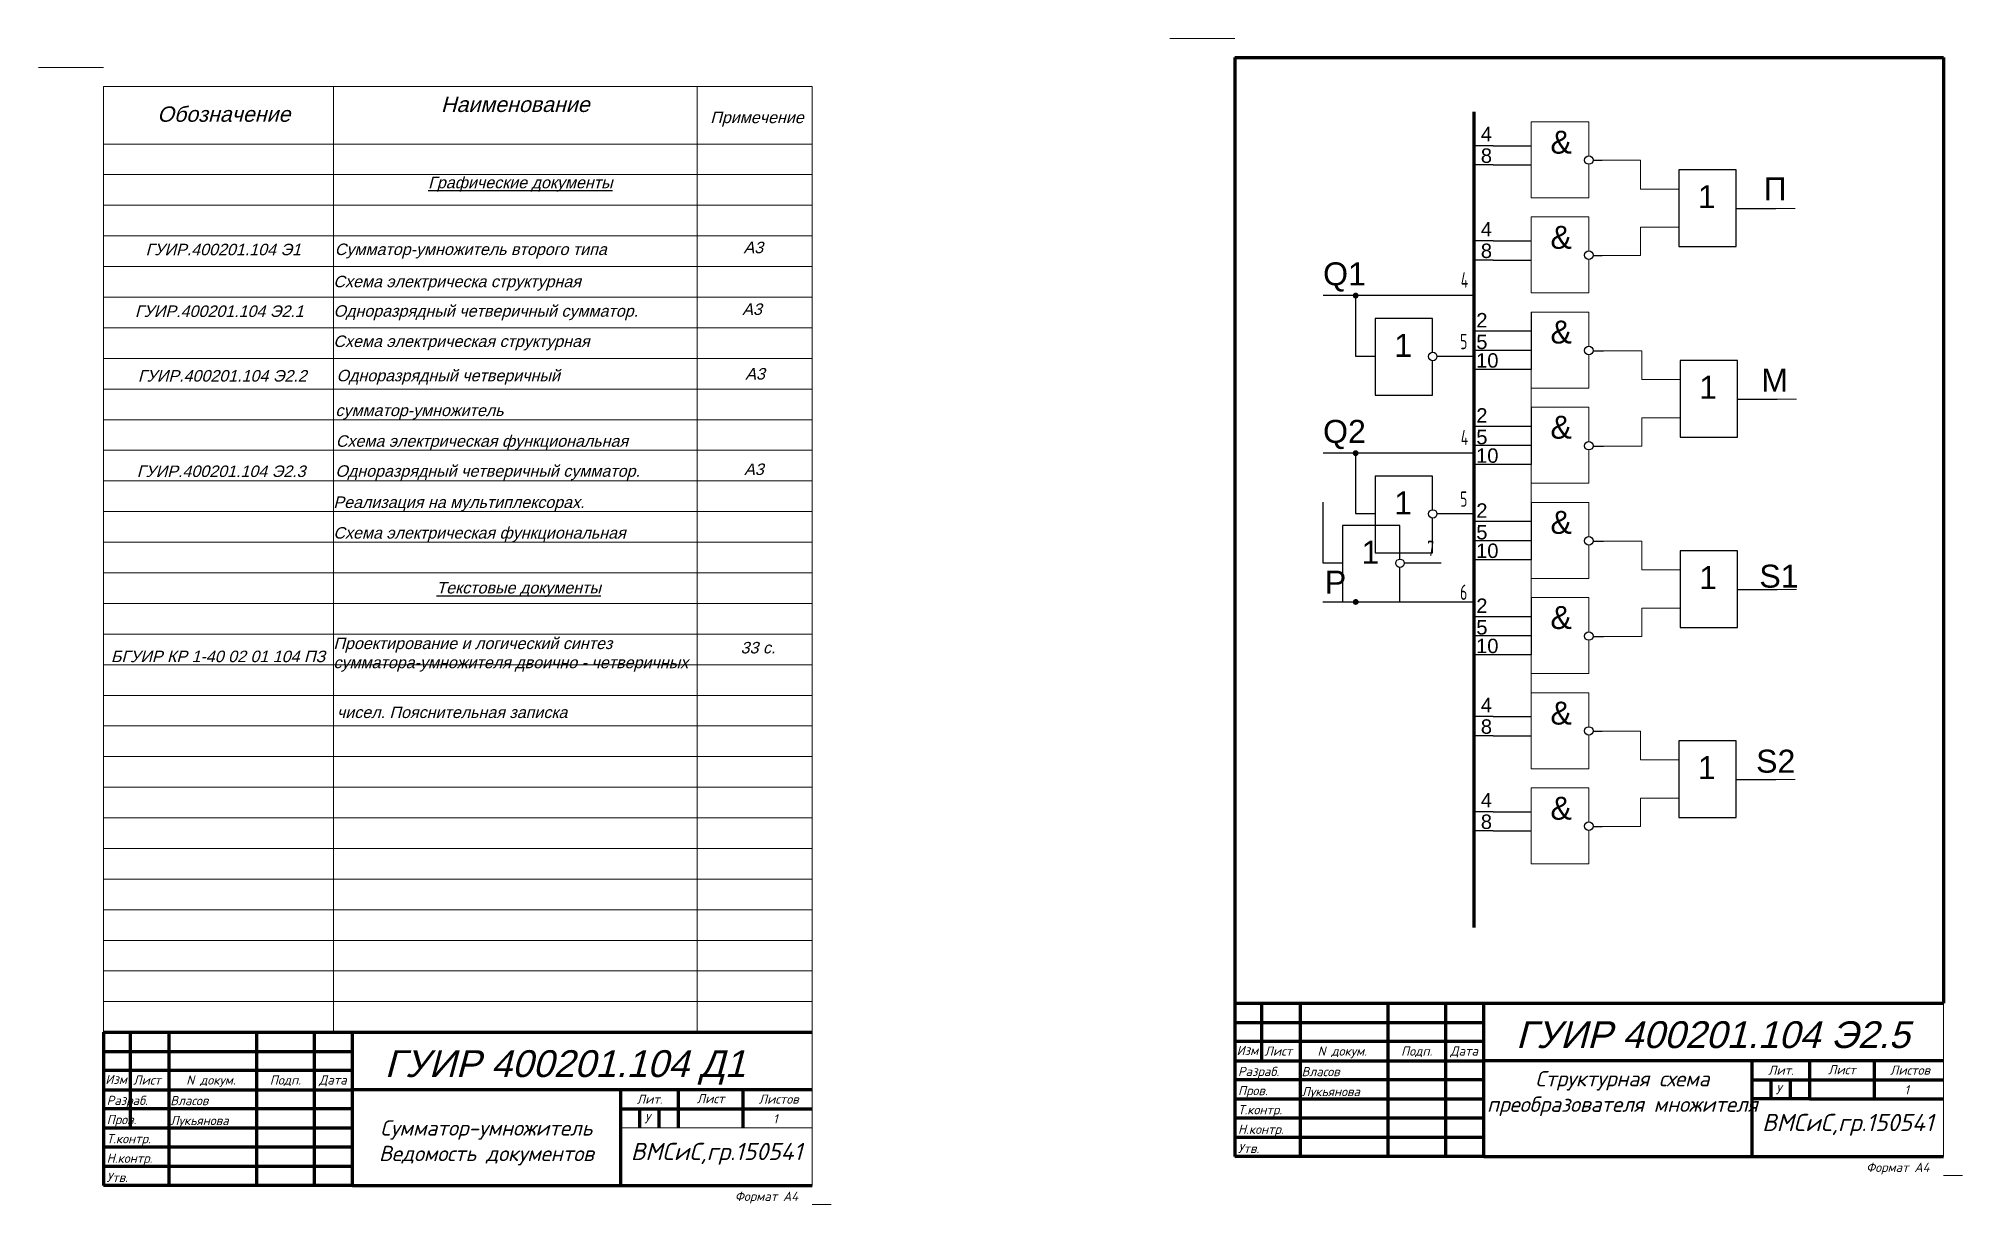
# Model space of a CAD drawing. Header units: millimetres. Extents: x 378 to 3574, y -250 to 1765.
# Drawn here: x 1731 to 2233, y 68 to 373 of the extents above; entities that cross this region are included whole.
import ezdxf
from ezdxf.enums import TextEntityAlignment as Align

# ---------------------------------------------------------------- set-up
doc = ezdxf.new("R2010")
doc.units = ezdxf.units.MM
doc.styles.get("Standard").update_dxf_attribs({"font": 'Arial.ttf'})
doc.styles.add('ЕСКД', font='eskd15.shx', dxfattribs={"width": 0.8})
doc.styles.add('чер', font='ISOCPEUR.TTF', dxfattribs={"oblique": 15})

msp = doc.modelspace()

# ---------------------------------------------------------------- texts
at = {"color": 0, "linetype": 'ByBlock', "transparency": 33554551}
for s, height, p in [('4', 3.77, (2107.33, 345.72)), ('&', 6, (2125.51, 342.48)), ('8', 3.77, (2107.33, 340.07)), ('П', 6, (2181.17, 330.26)), ('4', 3.77, (2107.33, 320.86)), ('&', 6, (2125.51, 317.63)), ('8', 3.77, (2107.33, 315.21)), ('Q1', 6, (2066.15, 308.08)), ('2', 3.77, (2106.15, 297.08)), ('&', 6, (2125.51, 292.89)), ('5', 3.77, (2106.15, 291.43)), ('10', 3.767, (2106.09, 286.58)), ('M', 6, (2180.55, 280.3)), ('Q2', 6, (2066.14, 266.93)), ('2', 3.77, (2106.15, 272.22)), ('&', 6, (2125.51, 268.03)), ('5', 3.77, (2106.15, 266.57)), ('10', 3.767, (2106.09, 261.72)), ('2', 3.77, (2106.15, 247.37)), ('&', 6, (2125.51, 243.18)), ('5', 3.77, (2106.15, 241.72)), ('10', 3.767, (2106.09, 236.87)), ('P', 6, (2066.61, 227.54)), ('S1', 6, (2180.06, 229.12)), ('2', 3.77, (2106.15, 222.51)), ('&', 6, (2125.51, 218.32)), ('5', 3.77, (2106.15, 216.87)), ('10', 3.767, (2106.09, 212.01)), ('4', 3.77, (2107.33, 196.59)), ('&', 6, (2125.51, 193.36)), ('8', 3.77, (2107.33, 190.95)), ('S2', 6, (2179.22, 180.79)), ('4', 3.77, (2107.33, 171.74)), ('&', 6, (2125.51, 168.51)), ('8', 3.77, (2107.33, 166.09))]:
    msp.add_text(s, height=height, dxfattribs=at).set_placement(p)
at = {"color": 0, "linetype": 'ByBlock', "lineweight": -2, "transparency": 33554551}
for p in [(2164.01, 328.24), (2164.36, 278.45), (2164.36, 228.74), (2164.01, 179.11)]:
    msp.add_text('1', height=6, dxfattribs=at).set_placement(p)
at = {"color": 0, "lineweight": -2, "transparency": 33554551}
for p in [(2084.73, 289.4), (2084.72, 248.25), (2076.18, 235.37, -1482.48)]:
    msp.add_text('1', height=6, dxfattribs=at).set_placement(p)
at = {"color": 0, "linetype": 'ByBlock', "transparency": 33554551, "style": 'чер', "oblique": 15}
for s, p in [('Изм', (2043.56, 107.02)), ('Лист', (2050.85, 106.87)), ('Изм', (1748.15, 99.46)), ('Лист', (1755.44, 99.31)), ('Разраб.', (2043.92, 101.55)), ('Листов', (2214.18, 101.89)), ('Разраб.', (1748.51, 93.99)), ('Листов', (1918.77, 94.33)), ('Пров.', (2043.92, 96.55)), ('У', (2184.32, 96.79)), ('1', (2217.93, 96.73)), ('Пров.', (1748.51, 88.99)), ('У', (1888.91, 89.23)), ('1', (1922.51, 89.16)), ('Т.контр.', (2043.92, 91.55)), ('Т.контр.', (1748.51, 83.99)), ('Н.контр.', (2043.92, 86.44)), ('Н.контр.', (1748.51, 78.88)), ('Утв.', (2043.92, 81.44)), ('Утв.', (1748.51, 73.88)), ('Формат А4', (2207.95, 76.5)), ('Формат А4', (1912.53, 68.93))]:
    msp.add_text(s, height=2.4, dxfattribs=at).set_placement(p)
for s, p in [('N докум.', (2071.14, 106.87)), ('Подп.', (2090.58, 106.87)), ('Дата', (2102.98, 106.9)), ('N докум.', (1775.73, 99.31)), ('Подп.', (1795.17, 99.31)), ('Дата', (1807.57, 99.34)), ('Лит.', (2185.7, 101.87)), ('Лит.', (1890.29, 94.3))]:
    msp.add_text(s, height=2.4, dxfattribs=at).set_placement(p, align=Align.CENTER)
at = {"color": 0, "linetype": 'ByBlock', "lineweight": -2, "transparency": 33554551, "style": 'чер', "oblique": 15}
for s, p in [('Власов', (2060.52, 101.51)), ('Власов', (1765.11, 93.94)), ('Лукьянова', (2060.52, 96.3)), ('Лукьянова', (1765.11, 88.74))]:
    msp.add_text(s, height=2.4, dxfattribs=at).set_placement(p)
at = {"color": 0, "linetype": 'ByBlock', "lineweight": 60, "transparency": 33554551, "style": 'чер', "oblique": 15}
for p in [(2198.01, 102.01), (1902.6, 94.45)]:
    msp.add_text('Лист', height=2.4, dxfattribs=at).set_placement(p)
at = {"color": 0, "linetype": 'ByBlock', "transparency": 33554551, "attachment_point": 1, "style": 'чер'}
for s, insert, char_height, width in [('\\pxqc,t10;{\\fArial|b0|i0|c204|p0;Наименование}', (1817.9, 357.35, -182.45), 4, 74.5966), ('\\pxqc,t10;{\\fArial|b0|i0|c204|p0;Обозначение}', (1741.79, 354.8), 4, 74.5966), ('\\pxqc,t10;{\\fArial|b0|i0|c204|p0;Примечение}', (1901.85, 353.44), 3, 32.9419), ('\\pxqc,t10;{\\fArial|b0|i0|c204|p0;\\LГрафические документы}', (1814.14, 336.43, -23.6), 3, 84.7912), ('\\pxqc,t10;{\\fArial|b0|i0|c204|p0;ГУИР.400201.104 Э1}', (1741.66, 318.93), 3, 74.5966), ('\\pxql,t10;{\\fArial|b0|i0|c204|p0;\\H0.75x;Сумматор-умножитель второго типа\\H1.33333x;\\P }', (1808.08, 318.99), 4, 98.0705), ('\\pxqc,t10;{\\fArial|b0|i0|c204|p0;А3}', (1880.07, 319.46), 3, 74.5966), ('{\\fArial|b0|i0|c204|p0;Схема электрическа структурная }', (1807.71, 310.58), 3, 98.0705), ('\\pxqc,t10;{\\fArial|b0|i0|c204|p0;ГУИР.400201.104 Э2.1}', (1740.63, 302.82), 3, 74.5966), ('\\pxql,t10;{\\fArial|b0|i0|c204|p0;Одноразрядный четверичный сумматор. \\P\\P }', (1807.76, 302.88), 3, 98.0705), ('\\pxqc,t10;{\\fArial|b0|i0|c204|p0;А3}', (1879.74, 303.35), 3, 74.5966), ('\\pxql,t10;{\\fArial|b0|i0|c204|p0;Схема электрическая структурная\\P }', (1807.71, 294.97), 3, 98.0705), ('\\pxqc,t10;{\\fArial|b0|i0|c204|p0;А3}', (1880.53, 286.47), 3, 74.5966), ('\\pxqc,t10;{\\fArial|b0|i0|c204|p0;ГУИР.400201.104 Э2.2}', (1741.41, 285.94), 3, 74.5966), ('{\\fArial|b0|i0|c204|p0;\\H0.75x;Одноразрядный четверичный \\H1.33333x; }', (1808.54, 286.01), 4, 98.0705), ('{\\fArial|b0|i0|c204|p0;\\H0.75x;сумматор-умножитель}', (1808.24, 276.93), 4, 98.0705), ('{\\fArial|b0|i0|c204|p0;\\H0.75x;Схема электрическая функциональная}', (1808.34, 268.91), 4, 98.0705), ('\\pxql,t10;{\\fArial|b0|i0|c204|p0;\\H0.75x;Одноразрядный четверичный сумматор.\\H1.33333x;\\P }', (1808.24, 261.08), 4, 98.0705), ('\\pxqc,t10;{\\fArial|b0|i0|c204|p0;А3}', (1880.22, 261.54), 3, 74.5966), ('\\pxqc,t10;{\\fArial|b0|i0|c204|p0;ГУИР.400201.104 Э2.3}', (1741.11, 261.02), 3, 74.5966), ('{\\fArial|b0|i0|c204|p0;\\H0.75x;Реализация на мультиплексорах.}', (1807.71, 252.93, -39.34), 4, 98.0705), ('{\\fArial|b0|i0|c204|p0;\\H0.75x;Схема электрическая функциональная}', (1807.71, 244.93), 4, 98.0705), ('\\pxqc,t10;{\\fArial|b0|i0|c204|p0;\\LТекстовые документы}', (1813.69, 230.59, -23.6), 3, 84.7912), ('\\pxql,t10;{\\fArial|b0|i0|c204|p0;\\H0.75x;Проектирование и логический синтез сумматора-умножителя двоично - четверичных \\H1.33333x;  }', (1807.71, 216.07, -178.82), 4, 98.0705), ('\\pxqc,t10;{\\fArial|b0|i0|c204|p0;БГУИР КР 1-40 02 01 104 ПЗ}', (1740.3, 212.66), 3, 74.5966), ('\\pxqc,t10;{\\fArial|b0|i0|c204|p0;33 с.}', (1881.29, 214.94), 3, 74.5966), ('\\pxql,t10;{\\fArial|b0|i0|c204|p0; чисел. Пояснительная записка}', (1807.46, 198.06), 3, 98.0705), ('\\pxt10;{\\fArial|b0|i0|c204|p34;ГУИР 400201.104 Э2.5}', (2116.52, 115.86), 7, 118.3742), ('\\pxt10;{\\fArial|b0|i0|c204|p34;ГУИР 400201.104 Д1}', (1821.11, 108.3), 7, 118.3742), ('\\pxqc,t10;{\\H0.8x;Структурная схема преобразователя множителя}', (2107.64, 102.86), 5, 73.3234), ('\\pxqc,t10;{\\H0.8x;Сумматор-умножитель\\PВедомость документов}', (1810.36, 89.99), 5, 74.5966)]:
    msp.add_mtext(s, dxfattribs=dict(at, insert=insert, char_height=char_height, width=width))
at = {"color": 0, "linetype": 'ByBlock', "lineweight": -2, "transparency": 33554551, "attachment_point": 1}
for s, insert, char_height, width, style in [('4', (2102.1, 311.47), 4, 7.615, 'ЕСКД'), ('5', (2101.95, 295.4), 4, 7.615, 'ЕСКД'), ('4', (2102.1, 270.32), 4, 7.615, 'ЕСКД'), ('5', (2101.95, 254.25), 4, 7.615, 'ЕСКД'), ('7', (2093.4, 241.37, -1547.16), 4, 7.615, 'ЕСКД'), ('6', (2101.92, 229.91), 4, 7.615, 'ЕСКД'), ('\\pxt4;{\\H0.5625x;ВМСиС,гр.150541} ', (2180.8, 91.67), 8, 44.8152, 'чер'), ('\\pxt4;{\\H0.5625x;ВМСиС,гр.150541} ', (1885.39, 84.1), 8, 44.8152, 'чер')]:
    msp.add_mtext(s, dxfattribs=dict(at, insert=insert, char_height=char_height, width=width, style=style))

# ---------------------------------------------------------------- hatches: boundary and pattern name
at = {"lineweight": 30, "transparency": 33554551}
h = msp.add_hatch(color=0, dxfattribs=at)
edge = h.paths.add_edge_path()
edge.add_arc((2074.66, 305.4), 0.773, 0, 360)
h = msp.add_hatch(color=0, dxfattribs=at)
edge = h.paths.add_edge_path()
edge.add_arc((2074.65, 264.25), 0.773, 0, 360)
h = msp.add_hatch(color=0, dxfattribs=at)
edge = h.paths.add_edge_path()
edge.add_arc((2074.67, 225.38), 0.773, 0, 360)

# ---------------------------------------------------------------- linework, layer by layer
at = {"color": 0, "linetype": 'ByBlock', "lineweight": 20, "transparency": 33554551}
for p, q in [((2043.12, 372.56), (2026.12, 372.56)), ((2043.12, 372.56), (2026.12, 372.56)), ((2043.12, 372.56), (2043.12, 372.56)), ((1747.71, 364.99), (1730.71, 364.99)), ((1747.71, 359.99), (1807.71, 359.99)), ((1747.71, 359.99), (1747.71, 344.99)), ((1747.71, 359.99), (1747.71, 344.99)), ((1807.71, 359.99), (1807.71, 336.99)), ((1807.71, 359.99), (1902.71, 359.99)), ((1902.71, 359.99), (1902.71, 112.99)), ((1902.71, 359.99), (1932.71, 359.99)), ((1932.71, 359.99), (1932.71, 112.99)), ((2228.12, 352.56), (2228.12, 344.56)), ((2120.51, 350.8), (2135.51, 350.8)), ((2120.51, 350.8), (2120.51, 330.94)), ((2135.51, 350.8), (2135.52, 341.92)), ((1747.71, 344.99), (1747.71, 336.99)), ((1747.71, 344.99), (1932.71, 344.99)), ((1932.71, 344.99), (1932.71, 336.99)), ((1747.71, 336.99), (1747.71, 112.99)), ((1932.71, 336.99), (1747.71, 336.99)), ((1807.71, 336.99), (1807.71, 112.99)), ((2135.51, 330.94), (2135.51, 339.69)), ((2139.01, 340.74), (2149.01, 340.74)), ((2149.01, 340.74), (2149.01, 333.24)), ((2159.01, 338.24), (2159.01, 333.24)), ((2159.01, 333.24), (2149.01, 333.24)), ((2159.01, 333.24), (2159.01, 323.24)), ((1932.71, 328.99), (1747.71, 328.99)), ((2120.51, 330.94), (2135.51, 330.94)), ((2120.51, 330.94), (2135.51, 330.94)), ((2184.39, 328.15), (2189.39, 328.15)), ((2120.51, 325.94), (2120.51, 306.09)), ((2135.51, 325.94), (2120.51, 325.94)), ((2135.51, 325.94), (2135.52, 317.07)), ((2154.01, 323.24), (2149.01, 323.24)), ((2149.01, 315.88), (2149.01, 323.24)), ((2159.01, 323.24), (2154.01, 323.24)), ((1932.71, 320.99), (1747.71, 320.99)), ((1932.71, 312.99), (1747.71, 312.99)), ((2135.51, 306.09), (2135.51, 314.84)), ((2139.01, 315.88), (2149.01, 315.88)), ((1932.71, 304.99), (1747.71, 304.99)), ((2135.51, 306.09), (2120.51, 306.09)), ((1932.71, 296.99), (1747.71, 296.99)), ((2120.51, 301.09), (2135.51, 301.09)), ((2135.51, 301.09), (2135.51, 292.16)), ((1932.71, 288.99), (1747.71, 288.99)), ((2135.51, 281.24), (2135.51, 289.93)), ((2139.36, 290.95), (2149.36, 290.95)), ((2149.36, 290.95), (2149.36, 283.45)), ((2159.36, 288.45), (2159.36, 283.45)), ((2120.51, 281.24), (2120.51, 286.09)), ((2159.36, 283.45), (2149.36, 283.45)), ((2159.36, 283.45), (2159.36, 273.45)), ((1932.71, 280.99), (1747.71, 280.99)), ((2135.51, 281.24), (2120.51, 281.24)), ((2120.51, 281.24), (2120.51, 276.24)), ((2184.74, 278.36), (2189.74, 278.36)), ((1932.71, 272.99), (1747.71, 272.99)), ((2120.51, 276.24), (2135.51, 276.24)), ((2135.51, 276.24), (2135.51, 267.31)), ((2154.36, 273.45), (2149.36, 273.45)), ((2149.36, 266.1), (2149.36, 273.45)), ((2159.36, 273.45), (2154.36, 273.45)), ((1932.71, 264.99), (1747.71, 264.99)), ((2135.51, 256.38), (2135.51, 265.08)), ((2139.36, 266.1), (2149.36, 266.1)), ((1932.71, 256.99), (1747.71, 256.99)), ((2120.51, 256.38), (2120.51, 261.24)), ((2135.51, 256.38), (2120.51, 256.38)), ((2120.51, 256.38), (2120.51, 251.38)), ((2120.51, 251.38), (2135.51, 251.38)), ((2135.51, 251.38), (2135.51, 242.45)), ((1932.71, 248.99), (1747.71, 248.99)), ((2139.36, 241.24), (2149.36, 241.24)), ((2149.36, 241.24), (2149.36, 233.74)), ((1932.71, 240.99), (1747.71, 240.99)), ((2120.51, 231.53), (2120.51, 236.38)), ((2135.51, 231.53), (2135.51, 240.22)), ((2159.36, 238.74), (2159.36, 233.74)), ((1932.71, 232.99), (1747.71, 232.99)), ((2135.51, 231.53), (2120.51, 231.53)), ((2120.51, 231.53), (2120.51, 226.53)), ((2159.36, 233.74), (2149.36, 233.74)), ((2159.36, 233.74), (2159.36, 223.74)), ((2120.51, 226.53), (2135.51, 226.53)), ((2135.51, 226.53), (2135.51, 217.6)), ((2184.74, 228.65), (2189.74, 228.65)), ((1932.71, 224.99), (1747.71, 224.99)), ((2154.36, 223.74), (2149.36, 223.74)), ((2149.36, 216.39), (2149.36, 223.74)), ((2159.36, 223.74), (2154.36, 223.74)), ((1932.71, 216.99), (1747.71, 216.99)), ((2139.36, 216.39), (2149.36, 216.39)), ((2120.51, 206.67), (2120.51, 211.53)), ((2135.51, 206.67), (2135.51, 215.37)), ((1932.71, 208.99), (1747.71, 208.99)), ((2135.51, 206.67), (2120.51, 206.67)), ((2120.51, 206.67), (2120.51, 201.67)), ((1932.71, 200.99), (1747.71, 200.99)), ((2120.51, 201.67), (2135.51, 201.67)), ((2120.51, 201.67), (2120.51, 181.82)), ((2135.51, 201.67), (2135.52, 192.8)), ((1932.71, 192.99), (1747.71, 192.99)), ((2139.01, 191.61), (2149.01, 191.61)), ((2149.01, 191.61), (2149.01, 184.11)), ((2135.51, 181.82), (2135.51, 190.57)), ((2159.01, 189.11), (2159.01, 184.11)), ((1932.71, 184.99), (1747.71, 184.99)), ((2120.51, 181.82), (2135.51, 181.82)), ((2120.51, 181.82), (2135.51, 181.82)), ((2159.01, 184.11), (2149.01, 184.11)), ((2159.01, 184.11), (2159.01, 174.11)), ((1932.71, 176.99), (1747.71, 176.99)), ((2120.51, 176.82), (2120.51, 156.97)), ((2135.51, 176.82), (2120.51, 176.82)), ((2135.51, 176.82), (2135.52, 167.94)), ((2184.39, 179.02), (2189.39, 179.02)), ((2154.01, 174.11), (2149.01, 174.11)), ((2149.01, 166.76), (2149.01, 174.11)), ((2159.01, 174.11), (2154.01, 174.11)), ((1932.71, 168.99), (1747.71, 168.99)), ((2139.01, 166.76), (2149.01, 166.76)), ((1932.71, 160.99), (1747.71, 160.99)), ((2135.51, 156.97), (2135.51, 165.71)), ((2135.51, 156.97), (2120.51, 156.97)), ((1932.71, 152.99), (1747.71, 152.99)), ((1932.71, 144.99), (1747.71, 144.99)), ((1932.71, 136.99), (1747.71, 136.99)), ((1932.71, 128.99), (1747.71, 128.99)), ((1932.71, 120.99), (1747.71, 120.99)), ((2043.12, 120.56), (2228.12, 120.56)), ((2228.12, 120.56), (2228.12, 80.56)), ((1747.71, 112.99), (1932.71, 112.99)), ((1932.71, 112.99), (1932.71, 72.99)), ((2193.12, 105.56), (2193.12, 95.56)), ((1897.71, 97.99), (1897.71, 87.99)), ((1897.71, 87.99), (1882.71, 87.99)), ((1897.71, 87.99), (1932.71, 87.99)), ((2228.12, 75.56), (2233.12, 75.56)), ((1932.71, 67.99), (1937.71, 67.99))]:
    msp.add_line(p, q, dxfattribs=at)
at = {"color": 0, "linetype": 'ByBlock', "lineweight": 60, "transparency": 33554551}
for p, q in [((2043.12, 367.56), (2103.12, 367.56)), ((2043.12, 367.56), (2043.12, 352.56)), ((2043.12, 367.56), (2043.12, 352.56)), ((2103.12, 367.56), (2198.12, 367.56)), ((2198.12, 367.56), (2228.12, 367.56)), ((2228.12, 367.56), (2228.12, 120.56)), ((2043.12, 352.56), (2043.12, 344.56)), ((2105.51, 353.38), (2105.52, 184.49)), ((2043.12, 344.56), (2043.12, 120.56)), ((2105.52, 184.49), (2105.52, 140.37)), ((2043.12, 120.56), (2228.12, 120.56)), ((2043.12, 120.56), (2043.12, 80.56)), ((2043.12, 115.56), (2108.12, 115.56)), ((2050.12, 105.56), (2050.12, 120.56)), ((2060.12, 120.56), (2060.12, 80.56)), ((2083.12, 80.56), (2083.12, 120.56)), ((2098.12, 120.56), (2098.12, 80.56)), ((2108.12, 80.56), (2108.12, 120.56)), ((1747.71, 112.99), (1932.71, 112.99)), ((1747.71, 112.99), (1747.71, 72.99)), ((1754.71, 87.99), (1754.71, 112.99)), ((1764.71, 112.99), (1764.71, 72.99)), ((1787.71, 72.99), (1787.71, 112.99)), ((1802.71, 112.99), (1802.71, 72.99)), ((1812.71, 72.99), (1812.71, 112.99)), ((2108.12, 110.56), (2043.12, 110.56)), ((1747.71, 107.99), (1812.71, 107.99)), ((2043.12, 105.56), (2108.12, 105.56)), ((2228.12, 105.56), (2108.12, 105.56)), ((2178.12, 105.56), (2178.12, 80.56)), ((2193.12, 105.56), (2193.12, 95.56)), ((2210.12, 95.56), (2210.12, 105.56)), ((1812.71, 102.99), (1747.71, 102.99)), ((2108.12, 100.56), (2043.12, 100.56)), ((2178.12, 100.56), (2228.12, 100.56)), ((2183.12, 95.56), (2183.12, 100.56)), ((2188.12, 100.56), (2188.12, 95.56)), ((1747.71, 97.99), (1812.71, 97.99)), ((1932.71, 97.99), (1812.71, 97.99)), ((1882.71, 97.99), (1882.71, 72.99)), ((1897.71, 97.99), (1897.71, 87.99)), ((1914.71, 87.99), (1914.71, 97.99)), ((2043.12, 95.56), (2108.12, 95.56)), ((2193.12, 95.56), (2178.12, 95.56)), ((2193.12, 95.56), (2228.12, 95.56)), ((1812.71, 92.99), (1747.71, 92.99)), ((1882.71, 92.99), (1932.71, 92.99)), ((1887.71, 87.99), (1887.71, 92.99)), ((1892.71, 92.99), (1892.71, 87.99)), ((2108.12, 90.56), (2043.12, 90.56)), ((1747.71, 87.99), (1812.71, 87.99)), ((2043.12, 85.56), (2108.12, 85.56)), ((1812.71, 82.99), (1747.71, 82.99)), ((2108.12, 80.56), (2043.12, 80.56)), ((2108.12, 80.56), (2228.12, 80.56)), ((1747.71, 77.99), (1812.71, 77.99)), ((1812.71, 72.99), (1747.71, 72.99)), ((1812.71, 72.99), (1932.71, 72.99))]:
    msp.add_line(p, q, dxfattribs=at)
at = {"color": 0, "linetype": 'ByBlock', "lineweight": -2, "transparency": 33554551}
for p, q in [((2110.59, 344.54), (2105.51, 344.54)), ((2110.59, 339.54), (2105.51, 339.54)), ((2136.63, 340.74), (2139.01, 340.74)), ((2174.01, 328.15), (2184.39, 328.15)), ((2110.59, 319.68), (2105.51, 319.68)), ((2110.59, 314.68), (2105.51, 314.68)), ((2136.63, 315.88), (2139.01, 315.88)), ((2066.15, 305.48), (2105.51, 305.48)), ((2094.73, 299.4), (2079.73, 299.4)), ((2094.73, 290.62), (2094.73, 299.4)), ((2120.51, 301.09), (2120.51, 296.09)), ((2110.59, 296.09), (2105.51, 296.09)), ((2120.51, 296.09), (2110.59, 296.09)), ((2120.51, 296.09), (2120.51, 291.09)), ((2120.51, 296.09), (2120.51, 291.09)), ((2094.73, 279.4), (2094.73, 288.4)), ((2105.52, 289.51), (2095.9, 289.51)), ((2110.59, 291.09), (2105.51, 291.09)), ((2120.51, 291.09), (2110.59, 291.09)), ((2120.51, 291.09), (2120.51, 286.09)), ((2136.67, 290.95), (2139.36, 290.95)), ((2110.59, 286.09), (2105.51, 286.09)), ((2120.51, 286.09), (2110.59, 286.09)), ((2079.73, 279.4), (2094.73, 279.4)), ((2174.36, 278.36), (2184.74, 278.36)), ((2120.51, 276.24), (2120.51, 271.24)), ((2110.59, 271.24), (2105.51, 271.24)), ((2120.51, 271.24), (2110.59, 271.24)), ((2120.51, 271.24), (2120.51, 266.24)), ((2120.51, 271.24), (2120.51, 266.24)), ((2066.14, 264.33), (2105.51, 264.33)), ((2110.59, 266.24), (2105.51, 266.24)), ((2120.51, 266.24), (2110.59, 266.24)), ((2120.51, 266.24), (2120.51, 261.24)), ((2136.67, 266.1), (2139.36, 266.1)), ((2094.72, 258.25), (2079.72, 258.25)), ((2094.72, 249.48), (2094.72, 258.25)), ((2110.59, 261.24), (2105.51, 261.24)), ((2120.51, 261.24), (2110.59, 261.24)), ((2120.51, 251.38), (2120.51, 246.38)), ((2094.72, 238.25), (2094.72, 247.25)), ((2105.52, 248.36), (2095.89, 248.36)), ((2110.59, 246.38), (2105.51, 246.38)), ((2120.51, 246.38), (2110.59, 246.38)), ((2120.51, 246.38), (2120.51, 241.38)), ((2120.51, 246.38), (2120.51, 241.38)), ((2086.18, 245.37, -1482.48), (2071.18, 245.37, -1482.48)), ((2086.18, 236.59, -1482.48), (2086.18, 245.37, -1482.48)), ((2110.59, 241.38), (2105.51, 241.38)), ((2120.51, 241.38), (2110.59, 241.38)), ((2120.51, 241.38), (2120.51, 236.38)), ((2136.67, 241.24), (2139.36, 241.24)), ((2079.72, 238.25), (2094.72, 238.25)), ((2110.59, 236.38), (2105.51, 236.38)), ((2120.51, 236.38), (2110.59, 236.38)), ((2086.18, 225.37, -1482.48), (2086.18, 234.37, -1482.48)), ((2096.97, 235.48, -1482.48), (2087.35, 235.48, -1482.48)), ((2120.51, 226.53), (2120.51, 221.53)), ((2174.36, 228.65), (2184.74, 228.65)), ((2066.08, 225.37), (2105.45, 225.37)), ((2071.18, 225.37, -1482.48), (2086.18, 225.37, -1482.48)), ((2110.59, 221.53), (2105.51, 221.53)), ((2120.51, 221.53), (2110.59, 221.53)), ((2120.51, 221.53), (2120.51, 216.53)), ((2120.51, 221.53), (2120.51, 216.53)), ((2110.59, 216.53), (2105.51, 216.53)), ((2120.51, 216.53), (2110.59, 216.53)), ((2120.51, 216.53), (2120.51, 211.53)), ((2136.67, 216.39), (2139.36, 216.39)), ((2110.59, 211.53), (2105.51, 211.53)), ((2120.51, 211.53), (2110.59, 211.53)), ((2110.59, 195.42), (2105.51, 195.42)), ((2136.63, 191.61), (2139.01, 191.61)), ((2110.59, 190.42), (2105.51, 190.42)), ((2174.01, 179.02), (2184.39, 179.02)), ((2110.59, 170.56), (2105.51, 170.56)), ((2136.63, 166.76), (2139.01, 166.76)), ((2110.59, 165.56), (2105.51, 165.56))]:
    msp.add_line(p, q, dxfattribs=at)
at = {"color": 0, "linetype": 'ByBlock', "transparency": 33554551}
for p, q in [((2110.59, 344.54), (2120.45, 344.54)), ((2110.59, 339.54), (2120.45, 339.54)), ((2110.59, 319.68), (2120.45, 319.68)), ((2110.59, 314.68), (2120.45, 314.68)), ((2110.59, 195.42), (2120.45, 195.42)), ((2110.59, 190.42), (2120.45, 190.42)), ((2110.59, 170.56), (2120.45, 170.56)), ((2110.59, 165.56), (2120.45, 165.56))]:
    msp.add_line(p, q, dxfattribs=at)
at = {"color": 0, "lineweight": -2, "transparency": 33554551}
for p, q in [((2074.63, 305.48), (2074.63, 289.59)), ((2079.73, 299.4), (2079.73, 289.4)), ((2074.63, 289.59), (2079.73, 289.59)), ((2079.73, 289.4), (2079.73, 279.4)), ((2074.62, 264.33), (2074.62, 248.45)), ((2079.72, 258.25), (2079.72, 248.25)), ((2066.08, 251.45, -1482.48), (2066.08, 235.56, -1482.48)), ((2074.62, 248.45), (2079.72, 248.45)), ((2079.72, 248.25), (2079.72, 238.25)), ((2071.18, 245.37, -1482.48), (2071.18, 235.37, -1482.48)), ((2066.08, 235.56, -1482.48), (2071.18, 235.56, -1482.48)), ((2071.18, 235.37, -1482.48), (2071.18, 225.37, -1482.48))]:
    msp.add_line(p, q, dxfattribs=at)
at = {"color": 0, "linetype": 'ByBlock', "lineweight": -2, "transparency": 33554551}
for points in [[(2159.01, 318.24), (2174.01, 318.24), (2174.01, 338.24), (2159.01, 338.24)], [(2159.36, 268.45), (2174.36, 268.45), (2174.36, 288.45), (2159.36, 288.45)], [(2159.36, 218.74), (2174.36, 218.74), (2174.36, 238.74), (2159.36, 238.74)], [(2159.01, 169.11), (2174.01, 169.11), (2174.01, 189.11), (2159.01, 189.11)]]:
    msp.add_lwpolyline(points, close=True, dxfattribs=at)
at = {"color": 0, "linetype": 'ByBlock', "transparency": 33554551}
for centre in [(2135.52, 340.81), (2135.52, 315.95), (2135.56, 291.05), (2135.56, 266.19), (2135.56, 241.34), (2135.56, 216.48), (2135.52, 191.68), (2135.52, 166.83)]:
    msp.add_circle(centre, 1.11, dxfattribs=at)
at = {"color": 0, "linetype": 'ByBlock', "lineweight": -2, "transparency": 33554551}
for centre in [(2094.78, 289.51), (2094.78, 248.36), (2086.23, 235.48, -1482.48)]:
    msp.add_circle(centre, 1.11, dxfattribs=at)

msp.set_redraw_order([(e.dxf.handle, doc.entitydb.next_handle()) for e in msp.query("TEXT MTEXT ATTDEF DIMENSION ARC_DIMENSION")])  # texts and dimensions are drawn at this point

doc.saveas('drawing.dxf')
